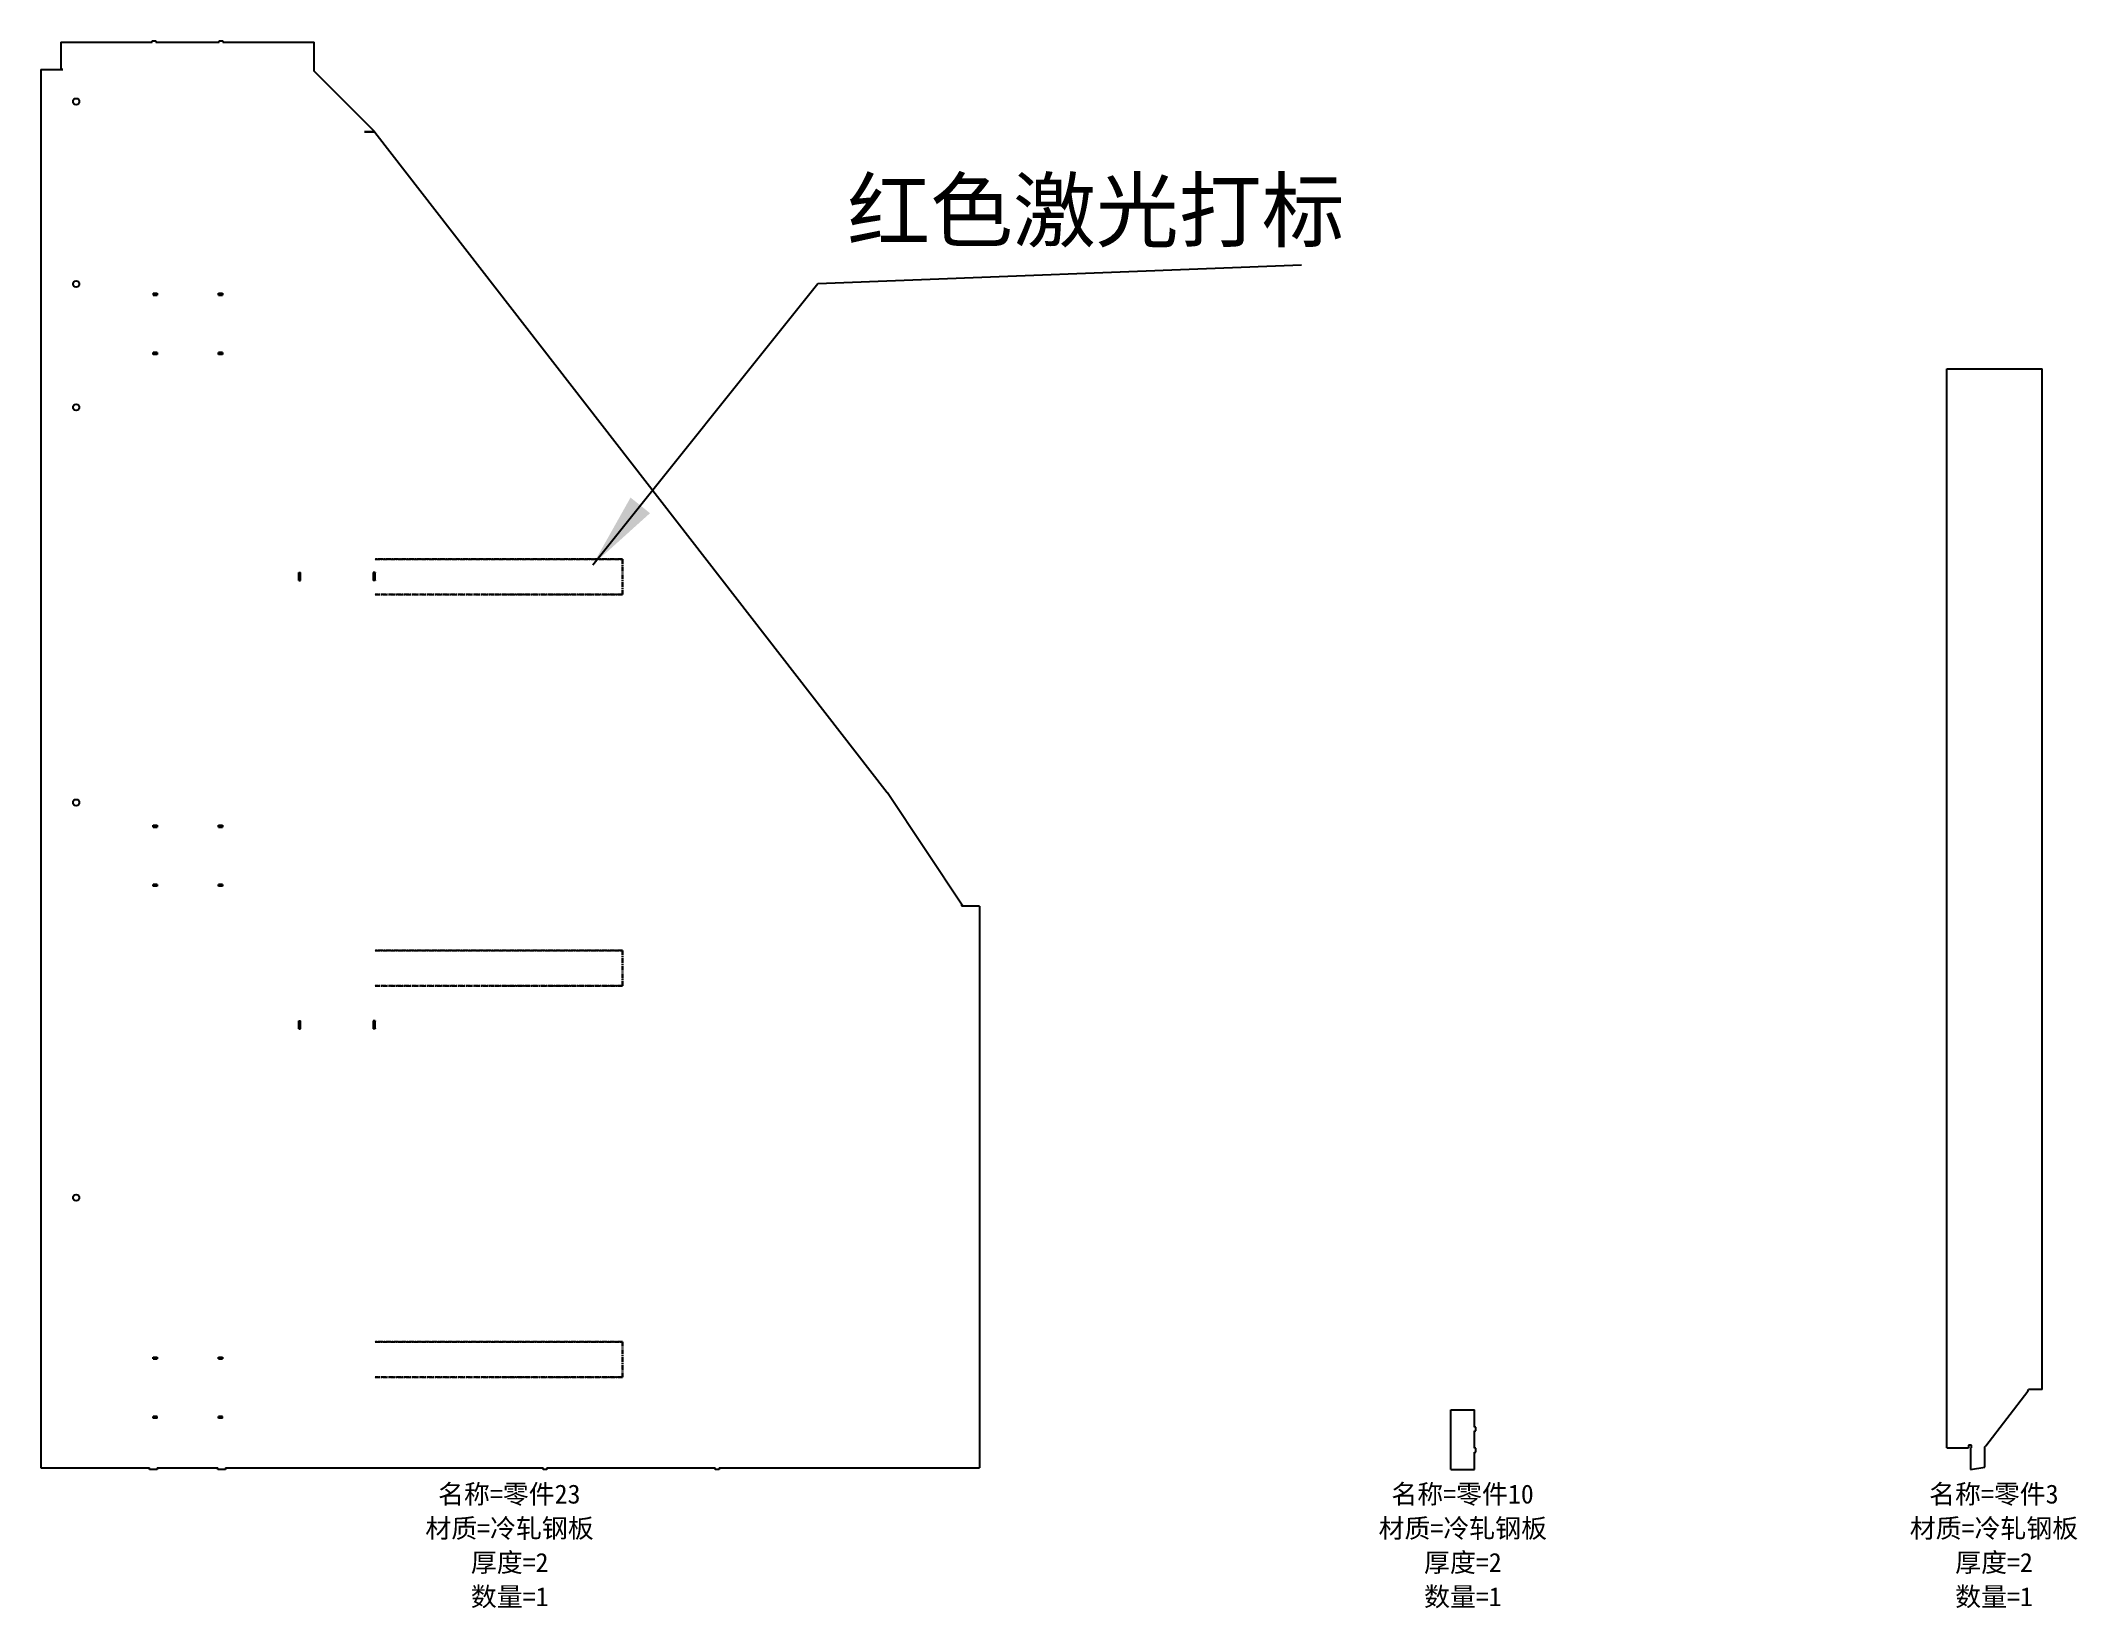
# Model space of a CAD drawing. Header units: millimetres. Extents: x 57468 to 70530, y -35714 to -23382.
# Drawn here: x 67106 to 69786, y -35714 to -33652 of the extents above; entities that cross this region are included whole.
import ezdxf

# ---------------------------------------------------------------- set-up
doc = ezdxf.new("R2010")
doc.units = ezdxf.units.MM
doc.linetypes.add('CENTER', pattern=[10.16, 6.35, -1.27, 1.27, -1.27])
doc.layers.add('防拉孔线', color=30, linetype='Continuous')
doc.layers.add('零件信息', color=131, linetype='Continuous')
doc.styles.add('SLDTEXTSTYLE0', font='Gothic.ttf')
doc.styles.add('SLDTEXTSTYLE1', font='', dxfattribs={"bigfont": 'bigfont'})
doc.styles.get("Standard").update_dxf_attribs({"font": ''})
doc.styles.get('SLDTEXTSTYLE1').set_extended_font_data('宋体')
doc.styles.get('Standard').set_extended_font_data('宋体')
doc.dimstyles.new('ISO-25', dxfattribs={"dimtxt": 2.5, "dimasz": 2.5, "dimexe": 1.25, "dimexo": 0.625, "dimtad": 1, "dimtxsty": 'SLDTEXTSTYLE0', "dimcen": 2.5, "dimadec": 0, "dimazin": 0, "dimtfac": 1, "dimtmove": 0, "dimatfit": 3, "dimfxl": 1, "dimarcsym": 0})

msp = doc.modelspace()

# ---------------------------------------------------------------- texts
at = {"color": 6, "insert": (68167.4, -33834.9), "char_height": 80, "attachment_point": 1}
msp.add_mtext_dynamic_manual_height_columns('红色激光打标', width=1159.456, gutter_width=125, heights=[0], dxfattribs=at)
at = {"layer": '零件信息', "char_height": 25, "attachment_point": 2, "style": 'SLDTEXTSTYLE1'}
for s, insert in [('名称=零件23', (67722.7, -35551.7)), ('名称=零件10', (68977.4, -35551.7)), ('名称=零件3', (69676.7, -35551.7)), ('材质=冷轧钢板', (67723, -35596.7)), ('材质=冷轧钢板', (68977.7, -35596.7)), ('材质=冷轧钢板', (69676.8, -35596.7)), ('厚度=2', (67723.2, -35641.7)), ('厚度=2', (68977.8, -35641.7)), ('厚度=2', (69676.9, -35641.7)), ('数量=1', (67723.2, -35686.7)), ('数量=1', (68977.8, -35686.7)), ('数量=1', (69676.9, -35686.7))]:
    msp.add_mtext(s, dxfattribs=dict(at, insert=insert))

# ---------------------------------------------------------------- linework, layer by layer
at = {"color": 7, "linetype": 'Continuous', "lineweight": 25}
for p, q in [((67132.6, -33653.7), (67132.6, -33689.3)), ((67132.6, -33653.7), (67252.5, -33653.7)), ((67252.5, -33653.7), (67252.5, -33651.7)), ((67252.5, -33651.7), (67257.5, -33651.7)), ((67257.5, -33651.7), (67257.5, -33653.7)), ((67257.5, -33653.7), (67340.8, -33653.7)), ((67340.8, -33653.7), (67340.8, -33651.7)), ((67340.8, -33651.7), (67345.8, -33651.7)), ((67345.8, -33651.7), (67345.8, -33653.7)), ((67345.8, -33653.7), (67465.8, -33653.7)), ((67465.8, -33691.7), (67465.8, -33653.7)), ((67106, -33689.7), (67106, -35529.7)), ((67106, -33689.7), (67135.1, -33689.7)), ((67135.1, -33689.3), (67132.6, -33689.3)), ((67135.1, -33689.7), (67135.1, -33689.3)), ((67545.6, -33771.5), (67465.8, -33691.7)), ((67532.1, -33771.5), (67545.6, -33771.5)), ((67532.1, -33771.7), (67532.1, -33771.5)), ((67545.8, -33771.7), (67532.1, -33771.7)), ((67545.8, -33771.7), (67545.9, -33772)), ((67545.9, -33772), (68220.2, -34640.8)), ((67254, -33984), (67259.4, -33984)), ((67254, -33984), (67254, -33986.4)), ((67254, -33986.4), (67259.4, -33986.4)), ((67259.4, -33984), (67259.4, -33986.4)), ((67340, -33984), (67345.4, -33984)), ((67340, -33986.4), (67340, -33984)), ((67340, -33986.4), (67345.4, -33986.4)), ((67345.4, -33984), (67345.4, -33986.4)), ((67259.4, -34062), (67254, -34062)), ((67254, -34064.4), (67254, -34062)), ((67259.4, -34064.4), (67254, -34064.4)), ((67259.4, -34062), (67259.4, -34064.4)), ((67345.4, -34062), (67340, -34062)), ((67340, -34064.4), (67340, -34062)), ((67345.4, -34064.4), (67340, -34064.4)), ((67345.4, -34062), (67345.4, -34064.4)), ((69615, -35503.4), (69615, -34083.4)), ((69615, -34083.4), (69740.2, -34083.4)), ((69740.2, -35426.5), (69740.2, -34083.4)), ((67445.6, -34351.5), (67448, -34351.5)), ((67445.6, -34361.9), (67445.6, -34351.5)), ((67445.6, -34361.9), (67448, -34361.9)), ((67448, -34361.9), (67448, -34351.5)), ((67543.6, -34351.5), (67543.6, -34361.9)), ((67546.1, -34351.5), (67543.6, -34351.5)), ((67546.1, -34361.9), (67543.6, -34361.9)), ((67545.9, -34351.7), (67545.9, -34361.7)), ((67546.1, -34351.7), (67545.9, -34351.7)), ((67545.9, -34361.7), (67546.1, -34361.7)), ((67546.1, -34351.5), (67546.1, -34351.7)), ((67546.1, -34361.7), (67546.1, -34361.9)), ((68220.2, -34640.8), (68220.3, -34640.8)), ((68220.3, -34640.8), (68319.7, -34790.1)), ((67254, -34684), (67259.4, -34684)), ((67254, -34686.4), (67254, -34684)), ((67259.4, -34684), (67259.4, -34686.4)), ((67340, -34684), (67345.4, -34684)), ((67340, -34686.4), (67340, -34684)), ((67345.4, -34684), (67345.4, -34686.4)), ((67254, -34686.4), (67259.4, -34686.4)), ((67340, -34686.4), (67345.4, -34686.4)), ((67259.4, -34762), (67254, -34762)), ((67254, -34764.4), (67254, -34762)), ((67259.4, -34764.4), (67254, -34764.4)), ((67259.4, -34762), (67259.4, -34764.4)), ((67345.4, -34762), (67340, -34762)), ((67340, -34764.4), (67340, -34762)), ((67345.4, -34764.4), (67340, -34764.4)), ((67345.4, -34762), (67345.4, -34764.4)), ((68317.6, -34789.6), (68317.8, -34789.3)), ((68318, -34789.8), (68317.6, -34789.6)), ((68317.8, -34789.3), (68319.7, -34790.1)), ((68318, -34789.8), (68318.8, -34790.7)), ((68341.7, -34790.7), (68318.8, -34790.7)), ((68341.7, -34790.7), (68341.7, -35529.7)), ((67445.6, -34941.5), (67448, -34941.5)), ((67445.6, -34951.9), (67445.6, -34941.5)), ((67445.6, -34951.9), (67448, -34951.9)), ((67448, -34951.9), (67448, -34941.5)), ((67546.1, -34941.5), (67543.6, -34941.5)), ((67543.6, -34941.5), (67543.6, -34951.9)), ((67546.1, -34951.9), (67543.6, -34951.9)), ((67545.9, -34941.7), (67545.9, -34951.7)), ((67546.1, -34941.7), (67545.9, -34941.7)), ((67545.9, -34951.7), (67546.1, -34951.7)), ((67546.1, -34941.5), (67546.1, -34941.7)), ((67546.1, -34951.7), (67546.1, -34951.9)), ((67254, -35384), (67259.4, -35384)), ((67254, -35386.4), (67254, -35384)), ((67254, -35386.4), (67259.4, -35386.4)), ((67259.4, -35384), (67259.4, -35386.4)), ((67340, -35384), (67345.4, -35384)), ((67340, -35386.4), (67340, -35384)), ((67340, -35386.4), (67345.4, -35386.4)), ((67345.4, -35384), (67345.4, -35386.4)), ((69721.5, -35429.3), (69666.2, -35501.3)), ((69721.5, -35429.3), (69722.3, -35426.5)), ((69740.2, -35426.5), (69722.3, -35426.5)), ((67254, -35464.4), (67254, -35462)), ((67259.4, -35462), (67254, -35462)), ((67259.4, -35464.4), (67259.4, -35462)), ((67340, -35464.4), (67340, -35462)), ((67345.4, -35462), (67340, -35462)), ((67345.4, -35464.4), (67345.4, -35462)), ((68962, -35453.3), (68993, -35453.3)), ((68962, -35531.7), (68962, -35453.3)), ((68993, -35476.1), (68993, -35453.3)), ((67259.4, -35464.4), (67254, -35464.4)), ((67345.4, -35464.4), (67340, -35464.4)), ((68995, -35476.1), (68993, -35476.1)), ((68993, -35481.1), (68995, -35481.1)), ((68993, -35503.9), (68993, -35481.1)), ((68995, -35481.1), (68995, -35476.1)), ((68995, -35503.9), (68993, -35503.9)), ((68993, -35508.9), (68995, -35508.9)), ((68993, -35531.7), (68993, -35508.9)), ((68995, -35508.9), (68995, -35503.9)), ((69615, -35503.4), (69643.5, -35503.4)), ((69647.1, -35499.9), (69643.5, -35499.9)), ((69643.5, -35499.9), (69643.5, -35503.4)), ((69646, -35503.5), (69646, -35531.7)), ((69646, -35503.5), (69647.1, -35503.5)), ((69647.1, -35503.5), (69647.1, -35499.9)), ((69664.6, -35502.1), (69666.2, -35501.3)), ((69664.6, -35528.9), (69664.6, -35502.1)), ((67106, -35529.7), (67249.2, -35529.7)), ((67249.2, -35531.7), (67249.2, -35529.7)), ((67259.2, -35531.7), (67249.2, -35531.7)), ((67259.2, -35529.7), (67339.2, -35529.7)), ((67259.2, -35529.7), (67259.2, -35531.7)), ((67339.2, -35531.7), (67339.2, -35529.7)), ((67349.2, -35531.7), (67339.2, -35531.7)), ((67349.2, -35529.7), (67767.3, -35529.7)), ((67349.2, -35529.7), (67349.2, -35531.7)), ((67767.3, -35531.7), (67767.3, -35529.7)), ((67772.3, -35531.7), (67767.3, -35531.7)), ((67772.3, -35529.7), (67993.8, -35529.7)), ((67772.3, -35529.7), (67772.3, -35531.7)), ((67993.8, -35531.7), (67993.8, -35529.7)), ((67998.8, -35531.7), (67993.8, -35531.7)), ((67998.8, -35529.7), (68341.7, -35529.7)), ((67998.8, -35529.7), (67998.8, -35531.7)), ((68962, -35531.7), (68993, -35531.7)), ((69646, -35531.7), (69664.6, -35528.9))]:
    msp.add_line(p, q, dxfattribs=at)
at = {"color": 1, "linetype": 'CENTER', "lineweight": 25}
for p, q in [((67871.5, -34333.7), (67546, -34333.7)), ((67546, -34333.7), (67546, -34333.7)), ((67546, -34333.7), (67871.5, -34333.7)), ((67871.5, -34333.7), (67871.5, -34380.6)), ((67871.5, -34380.6), (67871.5, -34333.7)), ((67546, -34380.6), (67546, -34380.6)), ((67546, -34380.6), (67702.3, -34380.6)), ((67702.3, -34380.6), (67546, -34380.6)), ((67702.3, -34380.6), (67702.3, -34380.6)), ((67871.5, -34380.6), (67703.3, -34380.6)), ((67703.3, -34380.6), (67703.3, -34380.6)), ((67703.3, -34380.6), (67871.5, -34380.6)), ((67871.5, -34848.7), (67546, -34848.7)), ((67546, -34848.7), (67546, -34848.7)), ((67546, -34848.7), (67871.5, -34848.7)), ((67871.5, -34848.7), (67871.5, -34895.6)), ((67871.5, -34895.6), (67871.5, -34848.7)), ((67546, -34895.6), (67546, -34895.6)), ((67546, -34895.6), (67702.3, -34895.6)), ((67702.3, -34895.6), (67546, -34895.6)), ((67702.3, -34895.6), (67702.3, -34895.6)), ((67871.5, -34895.6), (67703.3, -34895.6)), ((67703.3, -34895.6), (67703.3, -34895.6)), ((67703.3, -34895.6), (67871.5, -34895.6)), ((67871.5, -35363.7), (67546, -35363.7)), ((67546, -35363.7), (67546, -35363.7)), ((67546, -35363.7), (67871.5, -35363.7)), ((67871.5, -35363.7), (67871.5, -35410.6)), ((67871.5, -35410.6), (67871.5, -35363.7)), ((67546, -35410.6), (67546, -35410.6)), ((67546, -35410.6), (67702.3, -35410.6)), ((67702.3, -35410.6), (67546, -35410.6)), ((67702.3, -35410.6), (67702.3, -35410.6)), ((67871.5, -35410.6), (67703.3, -35410.6)), ((67703.3, -35410.6), (67703.3, -35410.6)), ((67703.3, -35410.6), (67871.5, -35410.6))]:
    msp.add_line(p, q, dxfattribs=at)
at = {"color": 7, "linetype": 'Continuous', "lineweight": 25}
for centre in [(67152.6, -33731.7), (67152.6, -33971.7), (67152.6, -34134.2), (67152.6, -34654.2), (67152.6, -35174.2)]:
    msp.add_circle(centre, 4.15, dxfattribs=at)
at = {"layer": '防拉孔线', "color": 1, "linetype": 'CENTER'}
for p, q in [((67545.8, -34333.7), (67545.8, -34333.7)), ((67545.8, -34380.6), (67545.8, -34380.6)), ((67545.8, -34848.7), (67545.8, -34848.7)), ((67545.8, -34895.6), (67545.8, -34895.6)), ((67545.8, -35363.7), (67545.8, -35363.7)), ((67545.8, -35410.6), (67545.8, -35410.6))]:
    msp.add_line(p, q, dxfattribs=at)

msp.set_redraw_order([(e.dxf.handle, doc.entitydb.next_handle()) for e in msp.query("TEXT MTEXT ATTDEF DIMENSION ARC_DIMENSION")])  # texts and dimensions are drawn at this point

# ---------------------------------------------------------------- leaders
at = {"color": 6}
msp.add_leader([(67832.6, -34341.2), (68128.8, -33971.1), (68765.5, -33946.7)], dimstyle='ISO-25', override={"dimtxt": 3.5, "dimasz": 100, "dimexe": 1, "dimexo": 1, "dimgap": 1.524, "dimtad": 0, "dimtih": 1, "dimtoh": 1, "dimzin": 0, "dimtxsty": 'Standard', "dimadec": 2, "dimtzin": 0}, dxfattribs=at)

doc.saveas('drawing.dxf')
